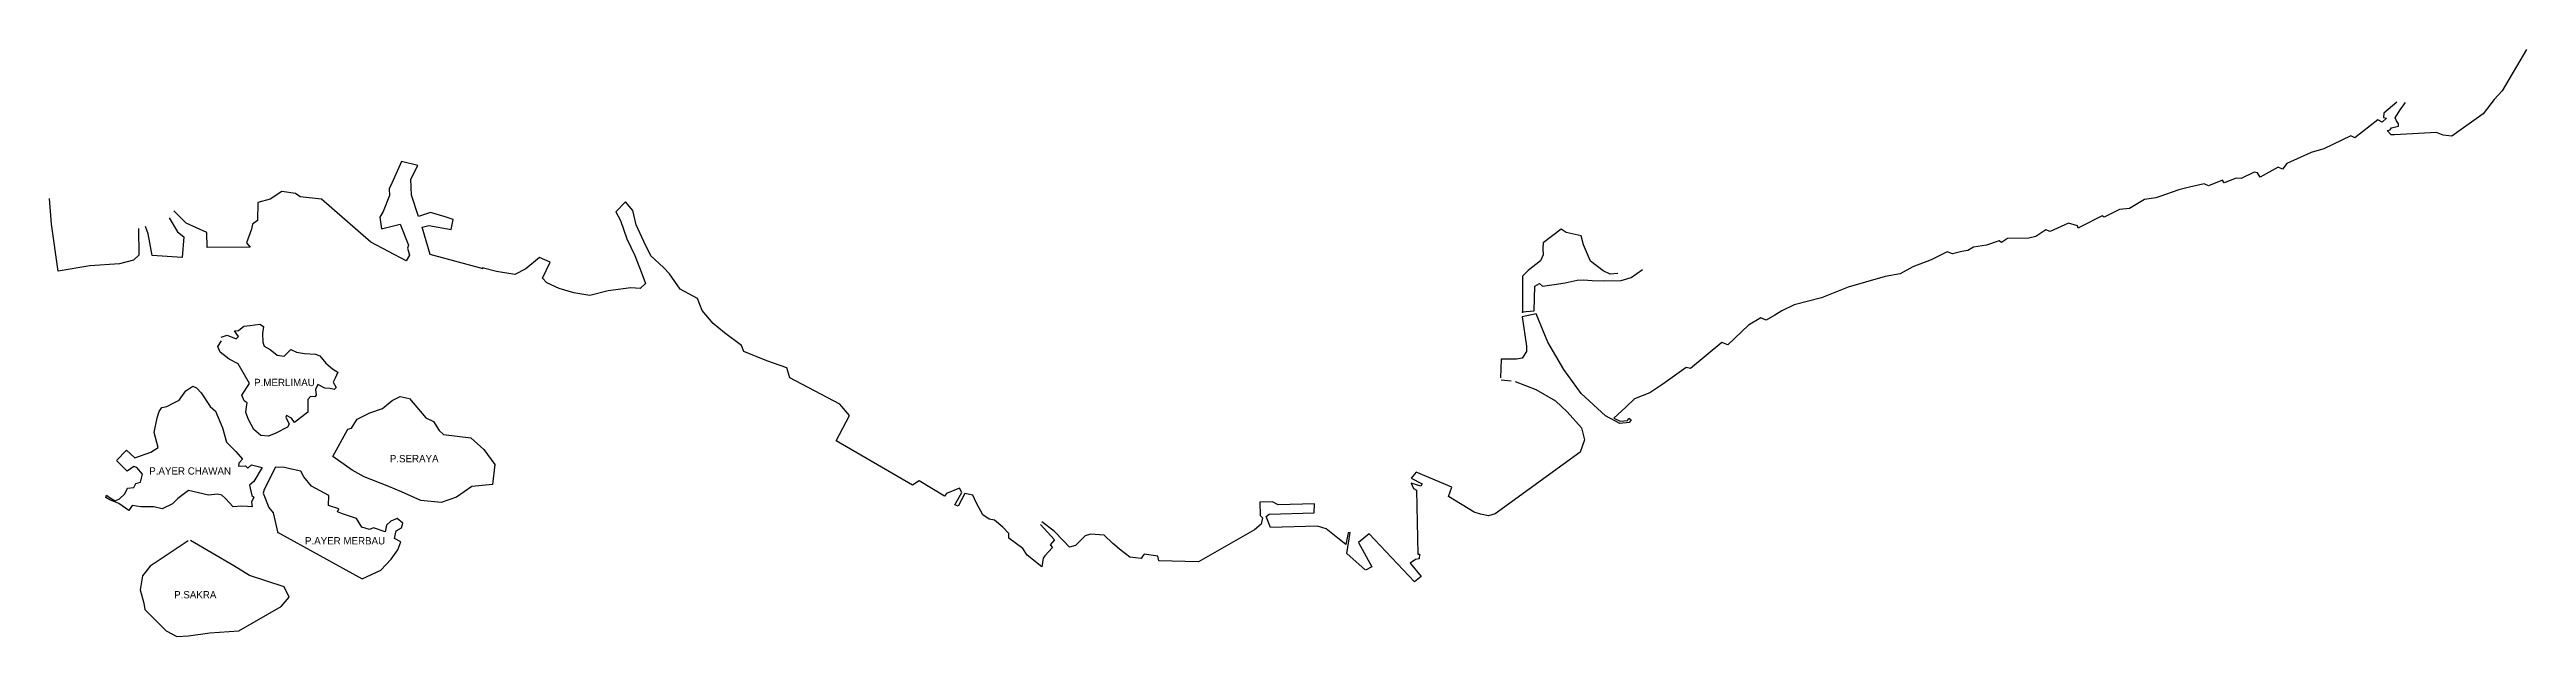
# Model space of a CAD drawing. Extents: x 4070 to 56010, y 16607 to 50270.
# Drawn here: x 11295 to 45271, y 26290 to 34337 of the extents above; entities that cross this region are included whole.
import ezdxf
from ezdxf.enums import TextEntityAlignment as Align

# ---------------------------------------------------------------- set-up
doc = ezdxf.new("R2010")
doc.units = 0
doc.layers.get('0').update_dxf_attribs({"linetype": 'CONTINUOUS'})

msp = doc.modelspace()

# ---------------------------------------------------------------- texts
for s, p in [('P.MERLIMAU', (14517.254907, 29771.409901)), ('P.AYER CHAWAN', (13223.411645, 28558.833629)), ('P.SERAYA', (16297.00225, 28727.567483)), ('P.AYER MERBAU', (15348.339256, 27600.503479)), ('P.SAKRA', (13293.766367, 26861.700536))]:
    msp.add_text(s, height=100).set_placement(p, align=Align.MIDDLE)

# ---------------------------------------------------------------- linework, layer by layer
for p, q in [((45270.807909, 34336.610462), (44936.576617, 33771.293202)), ((44829.801256, 33650.306155), (44676.000787, 33455.466342)), ((44936.576617, 33771.293202), (44829.801256, 33650.306155)), ((43233.873283, 33371.590146), (42917.289272, 33128.248764)), ((43292.386747, 33341.092063), (43233.873283, 33371.590146)), ((43352.139029, 33397.138698), (43292.386747, 33341.092063)), ((43313.960635, 33463.28863), (43311.438322, 33407.287791)), ((43311.438322, 33407.287791), (43352.139029, 33397.138698)), ((43494.494662, 33614.883243), (43313.960635, 33463.28863)), ((43469.141617, 33398.504869), (43536.50218, 33511.828508)), ((43486.961398, 33359.06549), (43469.141617, 33398.504869)), ((43513.684522, 33317.087848), (43486.961398, 33359.06549)), ((43513.696635, 33285.270409), (43513.684522, 33317.087848)), ((43536.50218, 33511.828508), (43612.770125, 33611.159161)), ((44676.000787, 33455.466342), (44245.005545, 33149.679357)), ((42490.018192, 32975.177851), (42318.340623, 32924.129936)), ((42861.320942, 33152.385379), (42490.018192, 32975.177851)), ((42917.289272, 33128.248764), (42861.320942, 33152.385379)), ((43358.563129, 33225.329112), (43399.256564, 33234.270672)), ((43415.814293, 33169.376145), (43358.563129, 33225.329112)), ((43399.256564, 33234.270672), (43420.865597, 33263.560131)), ((43462.870865, 33166.868545), (43415.814293, 33169.376145)), ((43420.865597, 33263.560131), (43513.696635, 33285.270409)), ((44036.420877, 33200.419195), (43462.870865, 33166.868545)), ((44126.728199, 33164.856515), (44036.420877, 33200.419195)), ((44245.005545, 33149.679357), (44126.728199, 33164.856515)), ((16124.340567, 32799.817947), (15991.990635, 32506.830478)), ((16347.148125, 32746.516428), (16124.340567, 32799.817947)), ((16252.973427, 32557.978919), (16347.148125, 32746.516428)), ((41533.707547, 32654.944338), (41355.676957, 32566.978849)), ((41583.312851, 32648.620898), (41533.707547, 32654.944338)), ((41616.40484, 32585.009968), (41583.312851, 32648.620898)), ((41866.910968, 32722.671075), (41616.40484, 32585.009968)), ((41922.882411, 32695.988823), (41866.910968, 32722.671075)), ((41982.629727, 32776.220358), (41922.882411, 32695.988823)), ((42318.340623, 32924.129936), (41982.629727, 32776.220358)), ((11323.045627, 31942.674421), (11294.974819, 32296.689302)), ((14321.61447, 32285.162885), (14153.556039, 32240.454485)), ((14479.474867, 32390.987494), (14321.61447, 32285.162885)), ((14670.461663, 32364.401705), (14479.474867, 32390.987494)), ((14734.13039, 32318.610377), (14670.461663, 32364.401705)), ((15026.971868, 32287.014796), (14734.13039, 32318.610377)), ((15701.866689, 31695.432093), (15026.971868, 32287.014796)), ((15956.375818, 32333.619383), (15869.842922, 32118.343405)), ((15991.990635, 32506.830478), (15952.538828, 32425.300907)), ((15952.538828, 32425.300907), (15956.375818, 32333.619383)), ((16259.380974, 32341.507957), (16252.973427, 32557.978919)), ((16356.195529, 32048.707242), (16259.380974, 32341.507957)), ((40030.443152, 32282.06435), (39825.703159, 32155.888306)), ((40185.613753, 32301.283657), (40030.443152, 32282.06435)), ((40242.844246, 32320.422546), (40185.613753, 32301.283657)), ((40501.014059, 32411.002234), (40242.844246, 32320.422546)), ((40649.814211, 32451.853063), (40501.014059, 32411.002234)), ((40848.217399, 32494.016912), (40649.814211, 32451.853063)), ((40908.005759, 32469.882966), (40848.217399, 32494.016912)), ((41100.034862, 32546.406149), (40908.005759, 32469.882966)), ((41122.943328, 32506.968934), (41100.034862, 32546.406149)), ((41289.537159, 32572.016004), (41122.943328, 32506.968934)), ((41355.676957, 32566.978849), (41289.537159, 32572.016004)), ((11412.285045, 31299.618524), (11323.045627, 31942.674421)), ((12935.076876, 32030.603827), (13049.706368, 31838.403229)), ((13169.375683, 31954.388701), (12998.725529, 32124.893621)), ((13452.065671, 31828.548957), (13169.375683, 31954.388701)), ((14078.488519, 31941.13217), (14065.76838, 31872.355176)), ((14147.234564, 31990.853569), (14078.488519, 31941.13217)), ((14153.556039, 32240.454485), (14147.234564, 31990.853569)), ((15869.842922, 32118.343405), (15827.844446, 32036.810805)), ((15827.844446, 32036.810805), (15846.972108, 31877.650565)), ((15846.972108, 31877.650565), (16102.86254, 31941.532601)), ((16102.86254, 31941.532601), (16217.500832, 31652.565191)), ((16519.145103, 32101.050605), (16356.195529, 32048.707242)), ((16721.581708, 32042.64168), (16519.145103, 32101.050605)), ((16831.075656, 32008.350673), (16721.581708, 32042.64168)), ((16804.368097, 31868.256304), (16831.075656, 32008.350673)), ((19193.797279, 32247.139183), (19063.981243, 32112.060221)), ((19063.981243, 32112.060221), (19125.109783, 31994.964655)), ((19125.109783, 31994.964655), (19215.546129, 31741.647449)), ((19298.207204, 32128.806282), (19193.797279, 32247.139183)), ((19340.257635, 31932.749594), (19298.207204, 32128.806282)), ((38990.079945, 31957.911574), (38739.53369, 31843.148709)), ((39110.933915, 31918.553747), (38990.079945, 31957.911574)), ((39450.506857, 32056.299558), (39163.088493, 31910.959934)), ((39475.952749, 32038.50107), (39450.506857, 32056.299558)), ((39687.062612, 32145.591691), (39475.952749, 32038.50107)), ((39825.703159, 32155.888306), (39687.062612, 32145.591691)), ((12516.183225, 31883.806761), (12520.064343, 31519.590345)), ((12648.620784, 31808.780531), (12610.404395, 31909.354561)), ((12700.876562, 31513.37386), (12648.620784, 31808.780531)), ((13049.706368, 31838.403229), (13135.029154, 31767.159169)), ((13135.029154, 31767.159169), (13113.431626, 31485.701761)), ((13457.194956, 31620.977347), (13452.065671, 31828.548957)), ((14049.260299, 31625.290957), (13457.194956, 31620.977347)), ((14065.76838, 31872.355176), (13997.046295, 31686.373512)), ((13997.046295, 31686.373512), (14049.260299, 31625.290957)), ((16188.259714, 31439.881898), (15701.866689, 31695.432093)), ((16217.500832, 31652.565191), (16203.504187, 31611.804579)), ((16203.504187, 31611.804579), (16231.531201, 31518.869334)), ((16404.603311, 31899.760067), (16496.263757, 31922.757004)), ((16514.164562, 31528.019158), (16404.603311, 31899.760067)), ((16496.263757, 31922.757004), (16804.368097, 31868.256304)), ((19215.546129, 31741.647449), (19322.525814, 31513.810678)), ((19447.23658, 31706.1869), (19340.257635, 31932.749594)), ((19541.479895, 31506.353616), (19447.23658, 31706.1869)), ((31783.240322, 31688.438026), (31776.901803, 31610.778645)), ((31776.901803, 31610.778645), (31783.290759, 31520.399589)), ((32031.294874, 31871.957796), (31783.240322, 31688.438026)), ((32097.470491, 31827.457387), (32031.294874, 31871.957796)), ((32306.147817, 31784.348376), (32097.470491, 31827.457387)), ((32336.722212, 31658.346462), (32306.147817, 31784.348376)), ((32430.943635, 31433.103255), (32336.722212, 31658.346462)), ((37686.354921, 31625.887567), (37610.045203, 31582.546251)), ((37863.161888, 31656.583726), (37686.354921, 31625.887567)), ((38036.141791, 31715.279439), (37863.161888, 31656.583726)), ((38067.950986, 31692.394394), (38036.141791, 31715.279439)), ((38153.159545, 31747.198216), (38067.950986, 31692.394394)), ((38443.183057, 31752.530633), (38153.159545, 31747.198216)), ((38542.393532, 31775.524336), (38443.183057, 31752.530633)), ((38679.741259, 31864.737467), (38542.393532, 31775.524336)), ((38739.53369, 31843.148709), (38679.741259, 31864.737467)), ((39119.848166, 31889.286002), (39110.933915, 31918.553747)), ((39163.088493, 31910.959934), (39119.848166, 31889.286002)), ((11846.491865, 31372.573501), (11412.285045, 31299.618524)), ((12256.505138, 31399.660701), (11846.491865, 31372.573501)), ((12446.22369, 31446.939136), (12256.505138, 31399.660701)), ((12520.064343, 31519.590345), (12446.22369, 31446.939136)), ((13113.431626, 31485.701761), (12700.876562, 31513.37386)), ((16231.531201, 31518.869334), (16188.259714, 31439.881898)), ((17241.147595, 31331.251812), (16514.164562, 31528.019158)), ((17424.479545, 31293.20418), (17229.686981, 31345.24943)), ((17679.103253, 31250.123205), (17424.479545, 31293.20418)), ((17826.76213, 31331.743017), (17679.103253, 31250.123205)), ((18017.689335, 31483.433468), (17826.76213, 31331.743017)), ((18164.102794, 31419.88787), (18017.689335, 31483.433468)), ((18058.484586, 31203.327484), (18164.102794, 31419.88787)), ((19322.525814, 31513.810678), (19410.409565, 31291.051436)), ((19410.409565, 31291.051436), (19470.274257, 31130.661957)), ((19714.637792, 31349.879739), (19541.479895, 31506.353616)), ((19797.39991, 31260.816626), (19714.637792, 31349.879739)), ((19945.109217, 31050.842856), (19797.39991, 31260.816626)), ((31577.229766, 31308.904941), (31499.63888, 31227.365778)), ((31745.143802, 31440.167344), (31577.229766, 31308.904941)), ((31783.290759, 31520.399589), (31745.143802, 31440.167344)), ((32605.292593, 31303.402937), (32430.943635, 31433.103255)), ((32703.275248, 31258.930146), (32605.292593, 31303.402937)), ((32807.603537, 31265.382825), (32703.275248, 31258.930146)), ((32992.105388, 31212.072069), (33144.748883, 31319.131736)), ((36678.975521, 31260.99862), (36474.174378, 31225.185047)), ((36855.768773, 31355.341666), (36678.975521, 31260.99862)), ((37106.341338, 31453.564348), (36855.768773, 31355.341666)), ((37325.104562, 31564.488204), (37106.341338, 31453.564348)), ((37396.351019, 31536.544295), (37325.104562, 31564.488204)), ((37524.820274, 31569.746387), (37396.351019, 31536.544295)), ((37610.045203, 31582.546251), (37524.820274, 31569.746387)), ((18115.785704, 31135.887313), (18058.484586, 31203.327484)), ((18283.843592, 31058.353795), (18115.785704, 31135.887313)), ((18484.994862, 31002.4958), (18283.843592, 31058.353795)), ((18707.782577, 30963.210124), (18484.994862, 31002.4958)), ((18957.279512, 31028.361933), (18707.782577, 30963.210124)), ((19269.155886, 31068.098894), (18957.279512, 31028.361933)), ((19397.729595, 31059.294054), (19269.155886, 31068.098894)), ((19470.274257, 31130.661957), (19397.729595, 31059.294054)), ((20181.906636, 30922.437712), (19945.109217, 31050.842856)), ((20245.589928, 30759.506871), (20181.906636, 30922.437712)), ((31499.63888, 31227.365778), (31501.060461, 30727.063528)), ((31661.372715, 30753.933698), (31667.632856, 31093.83898)), ((31667.632856, 31093.83898), (31732.513619, 31128.265491)), ((31732.513619, 31128.265491), (31775.785308, 31091.384167)), ((31775.785308, 31091.384167), (31932.279073, 31115.703655)), ((31932.279073, 31115.703655), (32084.955152, 31138.74675)), ((32084.955152, 31138.74675), (32247.805183, 31174.528419)), ((32247.805183, 31174.528419), (32336.868086, 31178.422456)), ((32336.868086, 31178.422456), (32453.925179, 31172.155971)), ((32453.925179, 31172.155971), (32619.330632, 31164.657232)), ((32619.330632, 31164.657232), (32852.163573, 31171.218344)), ((32852.163573, 31171.218344), (32992.105388, 31212.072069)), ((35601.570352, 30930.403463), (35226.304517, 30835.887648)), ((35965.36358, 31077.097992), (35601.570352, 30930.403463)), ((36204.505419, 31148.583228), (35965.36358, 31077.097992)), ((36474.174378, 31225.185047), (36204.505419, 31148.583228)), ((20399.65544, 30581.373351), (20245.589928, 30759.506871)), ((20551.164029, 30450.351047), (20399.65544, 30581.373351)), ((31488.332413, 30741.056153), (31661.372715, 30753.933698)), ((31686.832859, 30711.945144), (31494.714847, 30672.317333)), ((31494.714847, 30672.317333), (31555.909124, 30271.360528)), ((31848.540672, 30325.079783), (31686.832859, 30711.945144)), ((34770.909621, 30657.286785), (34601.734826, 30557.851242)), ((34842.163949, 30626.796477), (34770.909621, 30657.286785)), ((34959.185974, 30695.635923), (34842.163949, 30626.796477)), ((35054.583486, 30753.000036), (34959.185974, 30695.635923)), ((35226.304517, 30835.887648), (35054.583486, 30753.000036)), ((13602.585488, 30266.114046), (13653.502749, 30345.114282)), ((13634.431321, 30187.18483), (13602.585488, 30266.114046)), ((13647.12809, 30392.227963), (13732.432297, 30421.591291)), ((13732.432297, 30421.591291), (13854.675343, 30369.483106)), ((13833.010206, 30480.25772), (13885.212942, 30486.669783)), ((13889.048088, 30400.076203), (13833.010206, 30480.25772)), ((13854.675343, 30369.483106), (13889.048088, 30400.076203)), ((13885.212942, 30486.669783), (13959.052164, 30542.766062)), ((13959.052164, 30542.766062), (14040.538824, 30553.023482)), ((14040.538824, 30553.023482), (14179.319856, 30572.244098)), ((14179.319856, 30572.244098), (14231.52916, 30537.904895)), ((14231.52916, 30537.904895), (14216.267125, 30443.654761)), ((14216.267125, 30443.654761), (14220.108366, 30323.951299)), ((14220.108366, 30323.951299), (14240.490403, 30267.935802)), ((14240.490403, 30267.935802), (14321.986176, 30223.434187)), ((20785.42153, 30277.380946), (20551.164029, 30450.351047)), ((20819.808465, 30197.191665), (20785.42153, 30277.380946)), ((31555.909124, 30271.360528), (31554.659162, 30196.249596)), ((32064.95627, 29950.992603), (31848.540672, 30325.079783)), ((34234.132267, 30318.21732), (33805.490321, 29962.683808)), ((34315.565746, 30289.008747), (34234.132267, 30318.21732)), ((34601.734826, 30557.851242), (34315.565746, 30289.008747)), ((13756.682859, 30090.504712), (13634.431321, 30187.18483)), ((13880.201377, 30026.93679), (13756.682859, 30090.504712)), ((14036.860996, 29757.092457), (13880.201377, 30026.93679)), ((14321.986176, 30223.434187), (14418.766382, 30147.108975)), ((14418.766382, 30147.108975), (14514.261526, 30134.456546)), ((14514.261526, 30134.456546), (14605.917839, 30224.951936)), ((14605.917839, 30224.951936), (14682.318283, 30188.087101)), ((14682.318283, 30188.087101), (14793.09227, 30169.0805)), ((14793.09227, 30169.0805), (14942.060143, 30161.568051)), ((14942.060143, 30161.568051), (15003.179289, 30134.878033)), ((15003.179289, 30134.878033), (15083.40966, 30036.89079)), ((15083.40966, 30036.89079), (15175.0947, 29960.56246)), ((15175.0947, 29960.56246), (15251.496109, 29910.96371)), ((15251.496109, 29910.96371), (15213.31501, 29830.702624)), ((21134.247145, 30070.131503), (20819.808465, 30197.191665)), ((21407.943501, 29971.050113), (21134.247145, 30070.131503)), ((21447.434139, 29836.11395), (21407.943501, 29971.050113)), ((31204.780356, 30092.830541), (31197.22244, 29834.392425)), ((31415.999462, 30091.739805), (31204.780356, 30092.830541)), ((31496.156915, 30103.266467), (31415.999462, 30091.739805)), ((31554.659162, 30196.249596), (31496.156915, 30103.266467)), ((32304.260059, 29621.483077), (32064.95627, 29950.992603)), ((33744.416053, 29977.906917), (33423.870301, 29748.487964)), ((33805.490321, 29962.683808), (33744.416053, 29977.906917)), ((13074.295631, 29528.295943), (13164.678257, 29658.273567)), ((13164.678257, 29658.273567), (13261.438364, 29722.033478)), ((13261.438364, 29722.033478), (13312.374339, 29699.154611)), ((13312.374339, 29699.154611), (13376.051161, 29630.440527)), ((13376.051161, 29630.440527), (13498.320017, 29443.34134)), ((13933.755029, 29596.542375), (14036.860996, 29757.092457)), ((13963.053787, 29520.158127), (13933.755029, 29596.542375)), ((14875.959831, 29580.80935), (14836.497398, 29540.023699)), ((14934.529403, 29573.21964), (14875.959831, 29580.80935)), ((14951.076784, 29597.430052), (14934.529403, 29573.21964)), ((14973.967649, 29743.899056), (14944.695884, 29677.653166)), ((14944.695884, 29677.653166), (14951.076784, 29597.430052)), ((15070.741333, 29693.044557), (14973.967649, 29743.899056)), ((15144.588453, 29688.014995), (15070.741333, 29693.044557)), ((15199.338477, 29676.601495), (15144.588453, 29688.014995)), ((15213.31501, 29830.702624), (15184.041748, 29774.644873)), ((15184.041748, 29774.644873), (15224.797824, 29702.092936)), ((15224.797824, 29702.092936), (15199.338477, 29676.601495)), ((15996.382262, 29523.208811), (16104.590707, 29578.061474)), ((16104.590707, 29578.061474), (16229.364897, 29553.975028)), ((22137.417915, 29475.097859), (21447.434139, 29836.11395)), ((31204.865193, 29806.391645), (31346.105687, 29795.056799)), ((31400.821222, 29787.465986), (31680.781654, 29674.407495)), ((31680.781654, 29674.407495), (31951.844733, 29521.877722)), ((32638.98159, 29314.973672), (32304.260059, 29621.483077)), ((33244.512481, 29628.668428), (33035.878335, 29545.739951)), ((33423.870301, 29748.487964), (33244.512481, 29628.668428)), ((12729.300736, 29084.805353), (12770.012804, 29288.606561)), ((12770.012804, 29288.606561), (12800.558417, 29372.686359)), ((12800.558417, 29372.686359), (12833.655591, 29427.477072)), ((12833.655591, 29427.477072), (12904.959091, 29442.821827)), ((12904.959091, 29442.821827), (12999.176202, 29492.571691)), ((12999.176202, 29492.571691), (13074.295631, 29528.295943)), ((13498.320017, 29443.34134), (13572.182443, 29377.183532)), ((13572.182443, 29377.183532), (13666.445496, 29150.581513)), ((14006.34986, 29492.179042), (13963.053787, 29520.158127)), ((13987.273979, 29362.265504), (13997.446972, 29436.137358)), ((14022.94272, 29265.510815), (13987.273979, 29362.265504)), ((13997.446972, 29436.137358), (14006.34986, 29492.179042)), ((14098.090204, 29126.765385), (14022.94272, 29265.510815)), ((14547.514059, 29318.184892), (14534.786044, 29293.977462)), ((14534.786044, 29293.977462), (14581.913338, 29198.507338)), ((14612.455998, 29281.310838), (14547.514059, 29318.184892)), ((14654.483748, 29221.493969), (14612.455998, 29281.310838)), ((14839.075687, 29366.833082), (14654.483748, 29221.493969)), ((14836.497398, 29540.023699), (14839.075687, 29366.833082)), ((15434.979963, 29147.046173), (15516.441488, 29269.370557)), ((15516.441488, 29269.370557), (15687.03288, 29353.568757)), ((15687.03288, 29353.568757), (15861.446839, 29414.847511)), ((15861.446839, 29414.847511), (15996.382262, 29523.208811)), ((16231.9117, 29551.430371), (16457.310833, 29286.752272)), ((16457.310833, 29286.752272), (16562.991734, 29235.907626)), ((16562.991734, 29235.907626), (16639.403852, 29114.998312)), ((22084.074801, 28973.370523), (22268.558923, 29319.870804)), ((22268.558923, 29319.870804), (22137.417915, 29475.097859)), ((31951.844733, 29521.877722), (32110.937711, 29367.977962)), ((32110.937711, 29367.977962), (32309.492952, 29149.188119)), ((32834.953721, 29210.757051), (32638.98159, 29314.973672)), ((32917.587088, 29432.337119), (32752.230006, 29281.974235)), ((32752.230006, 29281.974235), (32837.488606, 29242.585138)), ((32962.18249, 29224.872408), (32834.953721, 29210.757051)), ((32837.488606, 29242.585138), (32940.545068, 29250.313994)), ((33035.878335, 29545.739951), (32917.587088, 29432.337119)), ((32940.545068, 29250.313994), (32958.348243, 29280.882387)), ((32958.348243, 29280.882387), (32988.890361, 29260.54076)), ((32988.890361, 29260.54076), (32962.18249, 29224.872408)), ((12686.052581, 28817.323952), (12786.635043, 28882.363705)), ((12786.635043, 28882.363705), (12729.300736, 29084.805353)), ((13666.445496, 29150.581513), (13721.231741, 28951.961959)), ((13721.231741, 28951.961959), (13849.855996, 28823.451155)), ((14193.599977, 29042.798636), (14098.090204, 29126.765385)), ((14299.281565, 29036.524503), (14193.599977, 29042.798636)), ((14399.860973, 29078.638692), (14299.281565, 29036.524503)), ((14559.001952, 29160.282507), (14399.860973, 29078.638692)), ((14581.913338, 29198.507338), (14559.001952, 29160.282507)), ((15179.138119, 28758.41011), (15385.328283, 29130.447316)), ((15385.328283, 29130.447316), (15434.979963, 29147.046173)), ((16639.403852, 29114.998312), (16697.979189, 29059.018737)), ((16697.979189, 29059.018737), (17073.560823, 29013.506973)), ((17073.560823, 29013.506973), (17251.828651, 28854.486288)), ((23131.771761, 28365.667427), (22084.074801, 28973.370523)), ((32348.986417, 28983.726549), (32290.508808, 28815.631744)), ((32309.492952, 29149.188119), (32348.986417, 28983.726549)), ((12212.385766, 28701.010017), (12352.431451, 28843.772326)), ((12361.392945, 28555.957602), (12217.479848, 28697.193885)), ((12352.431451, 28843.772326), (12465.777641, 28736.8949)), ((12450.517275, 28618.441194), (12361.392945, 28555.957602)), ((12491.266404, 28607.015577), (12450.517275, 28618.441194)), ((12465.777641, 28736.8949), (12686.052581, 28817.323952)), ((12570.229796, 28512.843379), (12491.266404, 28607.015577)), ((13849.855996, 28823.451155), (13940.276813, 28721.65052)), ((13890.62915, 28664.29823), (13885.543032, 28624.814741)), ((13885.543032, 28624.814741), (13982.311668, 28627.448037)), ((13940.276813, 28721.65052), (13890.62915, 28664.29823)), ((13982.311668, 28627.448037), (14009.055422, 28599.454608)), ((14009.055422, 28599.454608), (14017.968338, 28599.462559)), ((14017.968338, 28599.462559), (14066.345184, 28641.531565)), ((14066.345184, 28641.531565), (14210.23078, 28606.001596)), ((14210.23078, 28606.001596), (14095.670912, 28414.872633)), ((14393.579442, 28609.985631), (14237.023318, 28305.47728)), ((14515.812074, 28607.547639), (14393.579442, 28609.985631)), ((14570.564494, 28592.314488), (14515.812074, 28607.547639)), ((14741.185677, 28555.53536), (14570.564494, 28592.314488)), ((14784.489752, 28479.164343), (14741.185677, 28555.53536)), ((15447.820167, 28571.448028), (15179.138119, 28758.41011)), ((15612.080144, 28479.904514), (15447.820167, 28571.448028)), ((17251.828651, 28854.486288), (17400.823984, 28647.050074)), ((17400.823984, 28647.050074), (17369.051166, 28374.507597)), ((30039.676074, 28539.913403), (29970.984846, 28460.918711)), ((30532.180332, 28335.38349), (30039.676074, 28539.913403)), ((32290.508808, 28815.631744), (31123.973915, 27969.263082)), ((12067.305589, 28194.002675), (12074.940372, 28227.122295)), ((12074.940372, 28227.122295), (12124.607984, 28190.233541)), ((12253.220262, 28177.613653), (12325.790713, 28245.177718)), ((12325.790713, 28245.177718), (12362.704972, 28324.171551)), ((12362.704972, 28324.171551), (12453.111962, 28331.894013)), ((12453.111962, 28331.894013), (12478.569841, 28386.679706)), ((12478.569841, 28386.679706), (12542.234572, 28403.292941)), ((12542.234572, 28403.292941), (12570.229796, 28512.843379)), ((13200.56666, 28291.811426), (13056.700249, 28182.15758)), ((13474.33987, 28225.833622), (13200.56666, 28291.811426)), ((13599.121107, 28238.681128), (13474.33987, 28225.833622)), ((13658.968034, 28227.273184), (13599.121107, 28238.681128)), ((13707.36148, 28180.196206), (13658.968034, 28227.273184)), ((14095.670912, 28414.872633), (14038.382497, 28365.154222)), ((14038.382497, 28365.154222), (14070.239582, 28223.822472)), ((14099.528971, 28200.925506), (14063.889806, 28130.849908)), ((14070.239582, 28223.822472), (14094.434968, 28206.014992)), ((14094.434968, 28206.014992), (14099.528971, 28200.925506)), ((14237.023318, 28305.47728), (14226.846803, 28251.98061)), ((14226.846803, 28251.98061), (14304.551258, 28055.929452)), ((14890.191623, 28351.909494), (14784.489752, 28479.164343)), ((15128.309114, 28222.22705), (14890.191623, 28351.909494)), ((15123.241542, 28085.958778), (15128.309114, 28222.22705)), ((15949.500072, 28347.765662), (15612.080144, 28479.904514)), ((16121.393738, 28270.238467), (15949.500072, 28347.765662)), ((16386.234925, 28153.318072), (16121.393738, 28270.238467)), ((17087.698597, 28343.692809), (16875.114579, 28199.602587)), ((17369.051166, 28374.507597), (17087.698597, 28343.692809)), ((23223.401335, 28421.77424), (23131.771761, 28365.667427)), ((23569.656096, 28214.539696), (23223.401335, 28421.77424)), ((23597.649663, 28247.670187), (23569.656096, 28214.539696)), ((23777.095554, 28322.954774), (23597.649663, 28247.670187)), ((23710.966718, 28092.431999), (23810.202484, 28264.413858)), ((23849.662706, 28249.170031), (23758.064521, 28074.64857)), ((23810.202484, 28264.413858), (23777.095554, 28322.954774)), ((23957.855458, 28225.075131), (23849.662706, 28249.170031)), ((24007.518467, 28125.804605), (23957.855458, 28225.075131)), ((29970.984846, 28460.918711), (30122.432635, 28382.121083)), ((30104.62752, 28349.004076), (29973.549226, 28393.445684)), ((29973.549226, 28393.445684), (30002.837583, 28319.630988)), ((30002.837583, 28319.630988), (30047.381767, 28294.208586)), ((30047.381767, 28294.208586), (30064.176571, 27418.312286)), ((30122.432635, 28382.121083), (30104.62752, 28349.004076)), ((30485.136495, 28208.03034), (30532.180332, 28335.38349)), ((30837.66851, 27993.193097), (30485.136495, 28208.03034)), ((12122.06608, 28160.939217), (12067.305589, 28194.002675)), ((12246.864433, 28111.382592), (12122.06608, 28160.939217)), ((12124.607984, 28190.233541), (12194.650476, 28146.995363)), ((12194.650476, 28146.995363), (12253.220262, 28177.613653)), ((12381.856372, 28018.534242), (12246.864433, 28111.382592)), ((12427.686208, 28084.800831), (12381.856372, 28018.534242)), ((12547.3847, 28065.805432), (12427.686208, 28084.800831)), ((12724.380127, 28064.691597), (12547.3847, 28065.805432)), ((12838.984808, 28040.597547), (12724.380127, 28064.691597)), ((12982.859716, 28109.498996), (12838.984808, 28040.597547)), ((13056.700249, 28182.15758), (12982.859716, 28109.498996)), ((13813.064365, 28068.221097), (13707.36148, 28180.196206)), ((13926.385422, 28075.964496), (13813.064365, 28068.221097)), ((14010.422395, 28073.493273), (13926.385422, 28075.964496)), ((14074.087379, 28067.183115), (14010.422395, 28073.493273)), ((14063.889806, 28130.849908), (14074.087379, 28067.183115)), ((14304.551258, 28055.929452), (14363.133986, 27985.939068)), ((14363.133986, 27985.939068), (14424.301417, 27704.547458)), ((15263.304506, 28038.965962), (15123.241542, 28085.958778)), ((15246.760053, 27999.472773), (15263.304506, 28038.965962)), ((15311.699795, 27968.967678), (15246.760053, 27999.472773)), ((15505.239235, 27908.015329), (15311.699795, 27968.967678)), ((15579.107676, 27788.374469), (15505.239235, 27908.015329)), ((15976.328109, 27871.511102), (15916.499413, 27814.150355)), ((16061.624597, 27905.9722), (15976.328109, 27871.511102)), ((16139.300865, 27841.095452), (16061.624597, 27905.9722)), ((16667.606961, 28126.828972), (16386.234925, 28153.318072)), ((16875.114579, 28199.602587), (16667.606961, 28126.828972)), ((23758.064521, 28074.64857), (23710.966718, 28092.431999)), ((24099.200482, 27956.542095), (24007.518467, 28125.804605)), ((24183.218889, 27895.501064), (24099.200482, 27956.542095)), ((24258.315667, 27882.83639), (24183.218889, 27895.501064)), ((24369.070657, 27786.168327), (24258.315667, 27882.83639)), ((28072.459127, 28135.834692), (27896.844252, 28129.31053)), ((27896.844252, 28129.31053), (27900.711115, 27949.795987)), ((27900.711115, 27949.795987), (27933.807494, 27916.723295)), ((27933.807494, 27916.723295), (27914.742692, 27828.856605)), ((27982.161628, 27932.045213), (28026.69302, 27965.188101)), ((28044.558808, 27784.413155), (27982.161628, 27932.045213)), ((28026.69302, 27965.188101), (28642.611104, 27983.56952)), ((28150.09724, 28096.436397), (28072.459127, 28135.834692)), ((28647.666906, 28107.070502), (28150.09724, 28096.436397)), ((28642.611104, 27983.56952), (28647.666906, 28107.070502)), ((30922.929969, 27966.53501), (30837.66851, 27993.193097)), ((31033.639127, 27942.44624), (30922.929969, 27966.53501)), ((31123.973915, 27969.263082), (31033.639127, 27942.44624)), ((13194.319395, 27600.271333), (12674.856808, 27253.38786)), ((13822.120853, 27256.988401), (13229.971539, 27605.398026)), ((14421.75259, 27717.280318), (15583.060826, 27081.588989)), ((15684.789838, 27754.086307), (15579.107676, 27788.374469)), ((15739.532461, 27779.605725), (15684.789838, 27754.086307)), ((15898.69208, 27723.717107), (15739.532461, 27779.605725)), ((15916.499413, 27814.150355), (15898.69208, 27723.717107)), ((16024.754966, 27632.141254), (16047.652175, 27736.587301)), ((16112.612982, 27587.649568), (16024.754966, 27632.141254)), ((16047.652175, 27736.587301), (16121.488186, 27779.952552)), ((16074.438909, 27476.822009), (16112.612982, 27587.649568)), ((16121.488186, 27779.952552), (16139.300865, 27841.095452)), ((24455.639644, 27702.211236), (24369.070657, 27786.168327)), ((24451.837259, 27638.544299), (24455.639644, 27702.211236)), ((24647.878607, 27493.570495), (24451.837259, 27638.544299)), ((24887.071499, 27826.109648), (25079.308977, 27612.377534)), ((25074.186986, 27734.605256), (24906.154229, 27859.231598)), ((25079.308977, 27612.377534), (25022.052729, 27546.115983)), ((25022.052729, 27546.115983), (25051.335025, 27509.218252)), ((25201.493973, 27601.029632), (25074.186986, 27734.605256)), ((25286.788667, 27514.526338), (25201.493973, 27601.029632)), ((25368.2373, 27536.24597), (25286.788667, 27514.526338)), ((25499.293348, 27667.509828), (25368.2373, 27536.24597)), ((25571.831579, 27691.767457), (25499.293348, 27667.509828)), ((25761.46764, 27679.207642), (25571.831579, 27691.767457)), ((25879.858411, 27563.451013), (25761.46764, 27679.207642)), ((25994.425784, 27466.789764), (25879.858411, 27563.451013)), ((27824.40982, 27751.110438), (27053.322249, 27313.69953)), ((27914.742692, 27828.856605), (27824.40982, 27751.110438)), ((28688.473743, 27801.549038), (28044.558808, 27784.413155)), ((28805.557889, 27767.280023), (28688.473743, 27801.549038)), ((28965.934373, 27638.836873), (28805.557889, 27767.280023)), ((29077.943083, 27548.544832), (28965.934373, 27638.836873)), ((29109.711235, 27708.99132), (29077.943083, 27548.544832)), ((29091.97575, 27425.061353), (29136.433317, 27712.835085)), ((29136.433317, 27712.835085), (29109.711235, 27708.99132)), ((29396.03296, 27696.520307), (29250.998983, 27577.985296)), ((29250.998983, 27577.985296), (29434.336477, 27245.860278)), ((30015.932015, 27036.326362), (29396.03296, 27696.520307)), ((12674.856808, 27253.38786), (12567.917086, 27122.111647)), ((14037.330426, 27124.738213), (13822.120853, 27256.988401)), ((15583.060826, 27081.588989), (15838.952237, 27198.98615)), ((15838.952237, 27198.98615), (15981.520675, 27350.662142)), ((15981.520675, 27350.662142), (16074.438909, 27476.822009)), ((24706.447713, 27404.495315), (24647.878607, 27493.570495)), ((24907.582527, 27244.248152), (24706.447713, 27404.495315)), ((24922.825494, 27362.675735), (24907.582527, 27244.248152)), ((24948.27228, 27394.530611), (24922.825494, 27362.675735)), ((25051.335025, 27509.218252), (24948.27228, 27394.530611)), ((26112.808852, 27377.771715), (25994.425784, 27466.789764)), ((26270.626158, 27358.817838), (26112.808852, 27377.771715)), ((26284.619911, 27380.475561), (26270.626158, 27358.817838)), ((26308.791033, 27417.421321), (26284.619911, 27380.475561)), ((26495.880095, 27392.12809), (26308.791033, 27417.421321)), ((26509.896877, 27325.933282), (26495.880095, 27392.12809)), ((27053.322249, 27313.69953), (26509.896877, 27325.933282)), ((29342.72678, 27203.76197), (29091.97575, 27425.061353)), ((29434.336477, 27245.860278), (29347.818323, 27198.674027)), ((30031.113157, 27344.440126), (29958.595434, 27294.721221)), ((29958.595434, 27294.721221), (30108.801782, 27112.800435)), ((30082.009381, 27355.945005), (30031.113157, 27344.440126)), ((30064.176571, 27418.312286), (30085.809579, 27415.785819)), ((30085.809579, 27415.785819), (30082.009381, 27355.945005)), ((12567.917086, 27122.111647), (12537.388993, 26928.499896)), ((12537.388993, 26928.499896), (12588.35429, 26745.151697)), ((14512.289726, 26969.805226), (14037.330426, 27124.738213)), ((14583.617876, 26829.783041), (14512.289726, 26969.805226)), ((30108.801782, 27112.800435), (30015.932015, 27036.326362)), ((12588.35429, 26745.151697), (12603.648777, 26661.109575)), ((12603.648777, 26661.109575), (12894.023752, 26365.909772)), ((13889.7637, 26364.294226), (14471.594222, 26699.778868)), ((14471.594222, 26699.778868), (14583.617876, 26829.783041)), ((12894.023752, 26365.909772), (13041.744903, 26289.633397)), ((13041.744903, 26289.633397), (13200.910648, 26298.697552)), ((13200.910648, 26298.697552), (13495.042499, 26337.180069)), ((13495.042499, 26337.180069), (13889.7637, 26364.294226))]:
    msp.add_line(p, q)

msp.set_redraw_order([(e.dxf.handle, doc.entitydb.next_handle()) for e in msp.query("TEXT MTEXT ATTDEF DIMENSION ARC_DIMENSION")])  # texts and dimensions are drawn at this point

doc.saveas('drawing.dxf')
